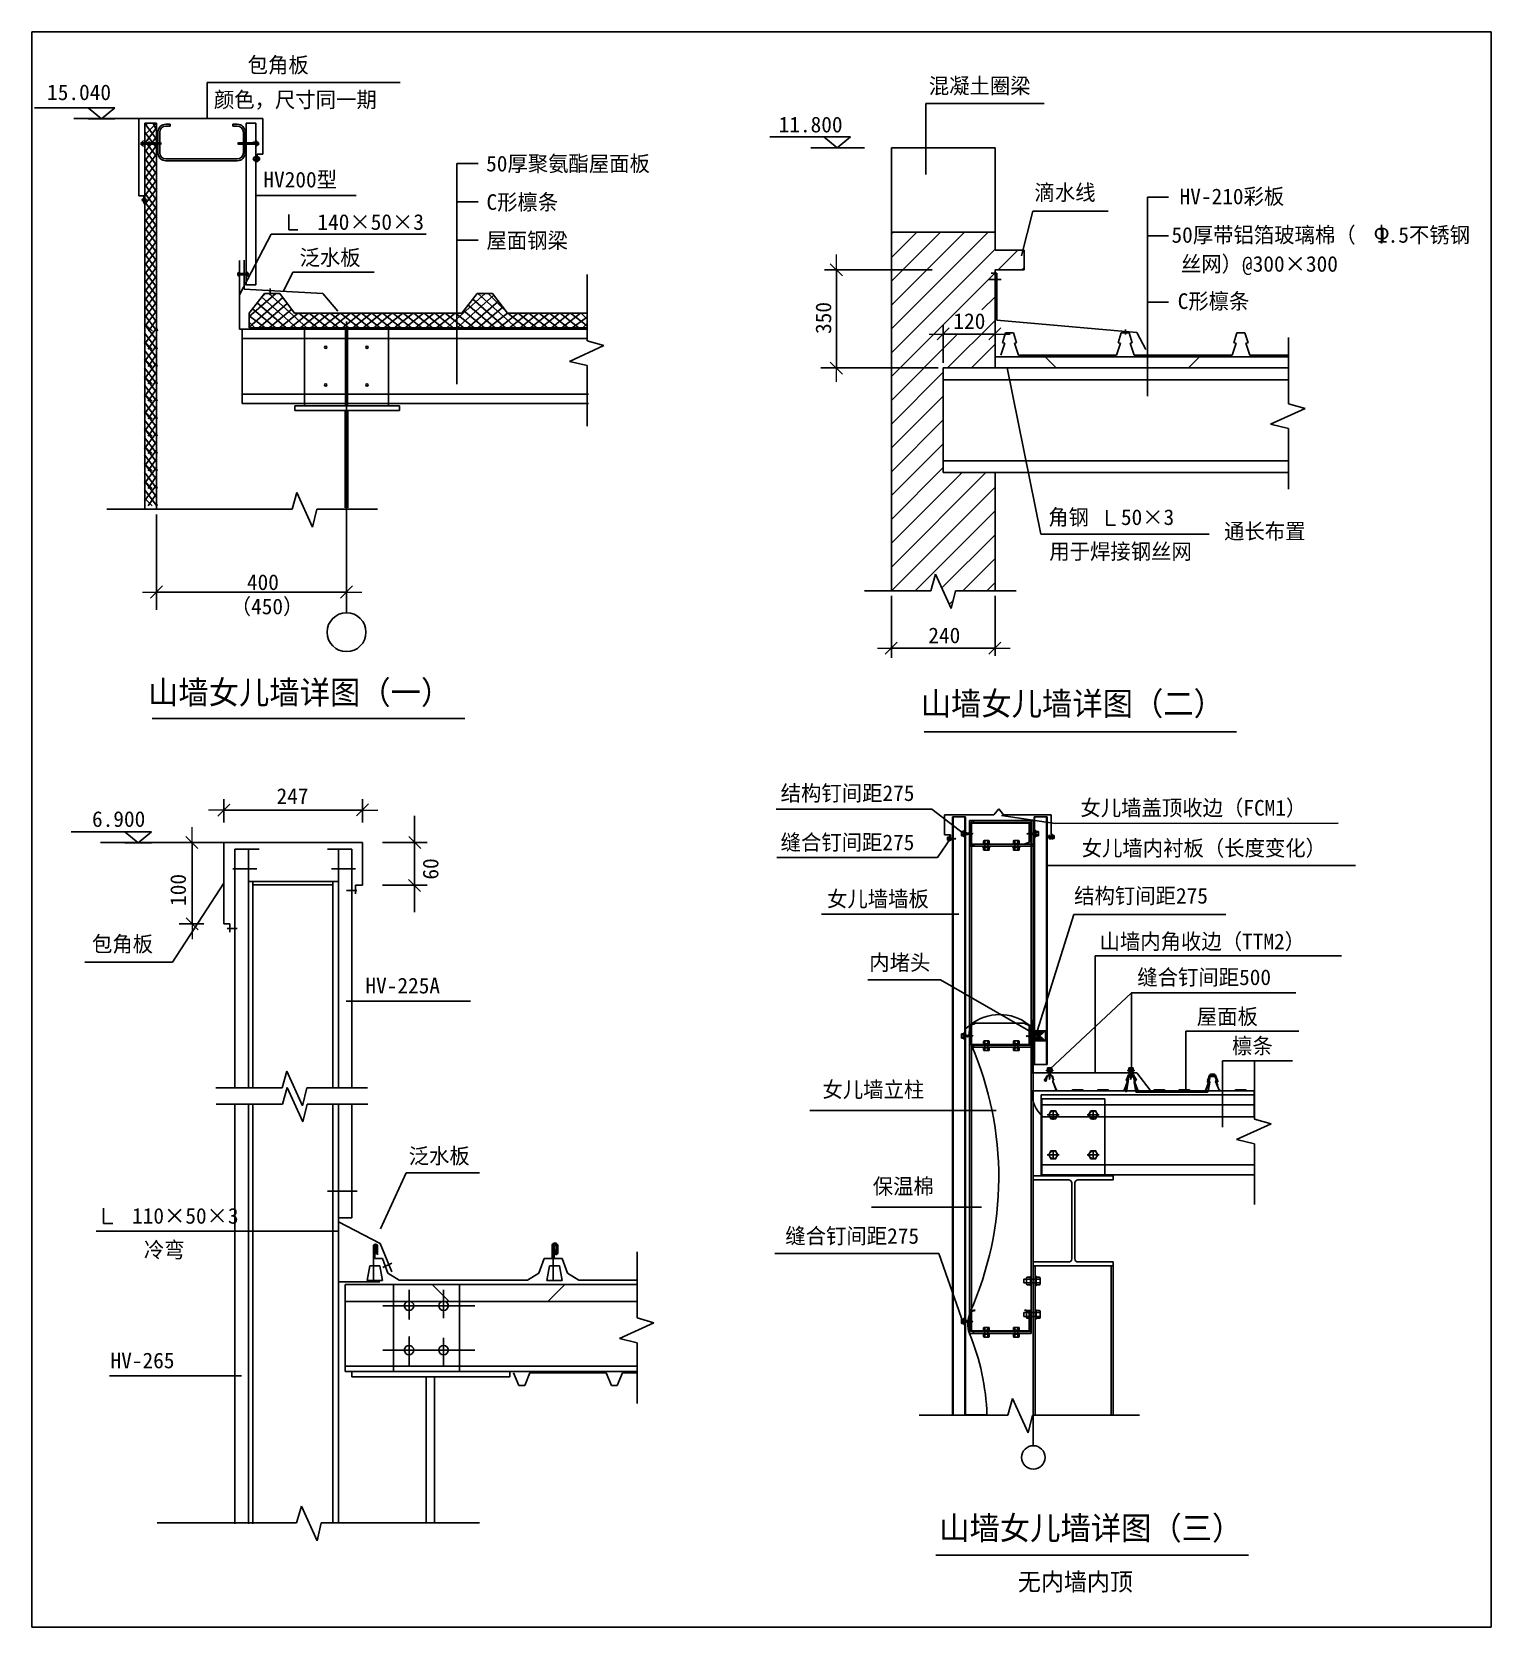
# Model space of a CAD drawing. Header units: metres. Extents: x 710 to 9375, y 99 to 9573.
import ezdxf

# ---------------------------------------------------------------- set-up
doc = ezdxf.new("R2010")
doc.units = ezdxf.units.M
for name, color, linetype in [('4', 7, 'Continuous'), ('5', 5, 'Continuous'), ('7', 7, 'Continuous'), ('B', 142, 'Continuous'), ('F', 6, 'Continuous'), ('G', 3, 'Continuous'), ('NAME', 1, 'Continuous'), ('PURLIN', 15, 'Continuous'), ('Q', 4, 'Continuous'), ('WORKP', 1, 'Continuous'), ('Z', 7, 'Continuous')]:
    doc.layers.add(name, color=color, linetype=linetype)

msp = doc.modelspace()

# ---------------------------------------------------------------- texts
for s, height, p in [('包角板', 93, (1990.73, 9330.7)), ('混凝土圈梁', 93, (6035.62, 9206.72)), ('15.040', 93, (800.08, 9168.33)), ('颜色，尺寸同一期', 93, (1790.49, 9124.74)), ('11.800', 93, (5144.12, 8976.75)), ('50厚聚氨酯屋面板', 93, (3407.09, 8744.71)), ('HV200型', 93, (2084.4, 8649.6)), ('C形檩条', 93, (3409.17, 8516.26)), ('滴水线', 93, (6663.41, 8573.24)), ('HV-210彩板', 93, (7524.96, 8549.96)), ('   140×50×3', 93, (2215.51, 8397.77)), ('屋面钢梁', 93, (3409.17, 8288.22)), ('50厚带铝箔玻璃棉（  1.5不锈钢', 93, (7476.72, 8321.31)), ('泛水板', 93, (2299.26, 8186.83)), ('丝网）@300×300', 93, (7533.05, 8149.18)), ('C形檩条', 93, (7513.65, 7927.85)), ('120', 93, (6181.8, 7809.47)), ('角钢   50×3', 93, (6744.92, 6644.91)), ('通长布置', 93, (7789.05, 6561.46)), ('用于焊接钢丝网', 93, (6751.15, 6441.52)), ('400', 93, (1986.67, 6258.89)), ('（450）', 93, (1890.3, 6114.67)), ('240', 93, (6032.77, 5942.98)), ('山墙女儿墙详图（一）', 138.5, (1399.59, 5581.35)), ('山墙女儿墙详图（二）', 138.5, (5987.97, 5514.63)), ('247', 93, (2162.27, 4988.24)), ('结构钉间距275', 93, (5156.14, 5005.78)), ('女儿墙盖顶收边（FCM1）', 93, (6936.25, 4918.81)), ('6.900', 93, (1066.76, 4852.1)), ('缝合钉间距275', 93, (5155.58, 4713.56)), ('女儿墙内衬板（长度变化）', 93, (6943.6, 4679.72)), ('女儿墙墙板', 93, (5431.32, 4377.53)), ('结构钉间距275', 93, (6898.96, 4396.34)), ('包角板', 93, (1066.47, 4110.08)), ('山墙内角收边（TTM2）', 93, (7049.82, 4124.99)), ('内堵头', 93, (5682.08, 3999.9)), ('缝合钉间距500', 93, (7273.7, 3912.53)), ('HV-225A', 93, (2690.38, 3862.88)), ('屋面板', 93, (7627.08, 3678.85)), ('檩条', 93, (7836.75, 3504.87)), ('女儿墙立柱', 93, (5404.35, 3245.37)), ('泛水板', 93, (2947.17, 2851.11)), ('保温棉', 93, (5702.84, 2670.75)), ('   110×50×3', 93, (1114.73, 2495.36)), ('缝合钉间距275', 93, (5183.49, 2376.1)), ('冷弯', 93, (1374.85, 2293.62)), ('HV-265', 93, (1176.84, 1636.36)), ('山墙女儿墙详图（三）', 138.5, (6097.31, 618.23)), ('无内墙内顶', 105, (6564.87, 316.05))]:
    msp.add_text(s, height=height).set_placement(p)
for s, p in [('350', (5456.31, 7779.52)), ('60', (3123.57, 4538.74)), ('100', (1624.45, 4382.62))]:
    msp.add_text(s, height=93, rotation=90).set_placement(p)
at = {"layer": 'Q'}
msp.add_text('φ', height=93, dxfattribs=at).set_placement((8676.44, 8341.3))

# ---------------------------------------------------------------- blocks, each defined once
blk = doc.blocks.new('STS', base_point=(1.01, 0.75))
for p, q in [((0.69, 0.7), (0.69, 0.65)), ((0.75, 0.7), (0.69, 0.7)), ((0.69, 0.65), (1.32, 0.65)), ((0.75, 0.7), (0.76, 0.75)), ((1.26, 0.7), (0.75, 0.7)), ((0.76, 0.75), (1.26, 0.75)), ((0.79, 0.65), (0.79, 0.4)), ((0.79, 0.4), (1.22, 0.4)), ((0.88, 0.9), (1.12, 1)), ((1.16, 0.84), (0.88, 0.9)), ((0.88, 0.4), (0.88, 0.65)), ((0.9, 1.1), (1.09, 1.19)), ((1.12, 1), (0.9, 1.1)), ((1.01, 1.56), (0.91, 0.75)), ((0.91, 0.75), (1.16, 0.84)), ((0.93, 1.27), (1.07, 1.37)), ((1.09, 1.19), (0.93, 1.27)), ((0.95, 1.44), (1.05, 1.5)), ((1.07, 1.37), (0.95, 1.44)), ((1.05, 1.5), (1, 1.56)), ((1.1, 0.75), (1.01, 1.56)), ((1.13, 0.65), (1.13, 0.4)), ((1.22, 0.4), (1.22, 0.65)), ((1.32, 0.7), (1.25, 0.7)), ((1.26, 0.75), (1.26, 0.7)), ((1.32, 0.65), (1.32, 0.7))]:
    blk.add_line(p, q)
blk = doc.blocks.new('_ARCHTICK')
at = {"lineweight": 15}
blk.add_line((-0.52, 0), (0.57, 0), dxfattribs=at)
at = {"color": 0, "linetype": 'ByBlock'}
blk.add_lwpolyline([(-0.23, -0.22), (0.22, 0.23)], dxfattribs=at)

# ---------------------------------------------------------------- hatches: boundary and pattern name
h = msp.add_hatch()
h.set_pattern_fill('AR-CONC', scale=40)
h.paths.add_polyline_path([(5813.55, 8884.55), (5813.55, 8384.87), (6429.1, 8384.87), (6429.1, 8884.55)])
h = msp.add_hatch()
h.set_pattern_fill('ANSI31', scale=800)
h.paths.add_polyline_path([(6429.1, 8384.87), (6429.1, 8884.55), (5813.55, 8884.55), (5813.55, 8384.87)])
h = msp.add_hatch()
h.set_pattern_fill('ANSI37', scale=400)
h.paths.add_polyline_path([(8169.36, 7577.44), (8169.36, 7643.72), (6429.1, 7643.72), (6429.1, 7577.44)])
h = msp.add_hatch()
h.set_pattern_fill('ANSI37', scale=387.5)
h.paths.add_polyline_path([(2856.47, 2033.74), (2856.47, 2134.08), (2569.79, 2134.08), (2569.79, 2033.74)])
h.paths.add_polyline_path([(3249.62, 2033.74), (3249.62, 2134.08), (2856.47, 2134.08), (2856.47, 2033.74)])
h.paths.add_polyline_path([(4297.98, 2033.74), (4297.98, 2134.08), (3249.62, 2134.08), (3249.62, 2033.74)])

# ---------------------------------------------------------------- linework, layer by layer
for p, q in [((1750.32, 9272.92), (1750.16, 9059.65)), ((1750.32, 9272.92), (2896.88, 9272.92)), ((6017.36, 9147.82), (6017.36, 8726.58)), ((6721.1, 9147.82), (6017.36, 9147.82)), ((1345.53, 9059.65), (959.4, 9059.65)), ((1345.53, 9059.65), (2081.89, 9059.65)), ((1345.53, 9059.65), (1345.53, 8598.92)), ((1380.72, 9031.05), (1449.83, 9031.05)), ((1380.72, 9014.2), (1397.57, 9031.05)), ((1380.72, 8962.48), (1449.28, 9031.05)), ((1380.72, 9031.05), (1380.72, 6736.09)), ((1449.83, 8937.14), (1380.72, 9029.29)), ((1380.72, 8910.77), (1449.83, 9002.91)), ((1449.83, 8988.86), (1430.68, 9031.05)), ((1449.83, 9031.05), (1449.83, 6736.87)), ((1530.59, 9025.44), (1505.2, 9025.44)), ((1530.59, 9014.56), (1505.2, 9014.56)), ((1530.59, 9014.56), (1530.59, 9025.44)), ((1929.18, 9025.44), (1903.78, 9025.44)), ((1903.78, 9014.56), (1903.78, 9025.44)), ((1929.18, 9014.56), (1903.78, 9014.56)), ((1982.14, 9031.05), (1982.14, 8071.92)), ((1982.14, 9031.05), (2039.73, 9031.05)), ((2039.73, 9031.05), (2039.73, 8071.92)), ((2081.89, 9059.65), (2081.89, 8846.7)), ((1357.96, 8917.33), (1357.96, 8903.49)), ((1366.34, 8917.33), (1357.96, 8917.33)), ((1357.96, 8912.78), (1366.34, 8912.78)), ((1357.96, 8906.87), (1366.34, 8906.87)), ((1366.34, 8903.49), (1366.34, 8917.33)), ((1372.93, 8913.87), (1470.67, 8913.87)), ((1372.93, 8906.96), (1470.67, 8906.96)), ((1449.83, 8885.43), (1380.72, 8977.57)), ((1380.72, 8859.05), (1449.83, 8951.19)), ((1449.83, 8833.71), (1380.72, 8925.85)), ((1411.51, 8913.87), (1402.01, 8923.36)), ((1448.08, 8900.07), (1441.19, 8906.96)), ((1451.88, 8913.87), (1448.08, 8933.11)), ((1458.03, 8978.27), (1458.03, 8854.92)), ((1468.91, 8854.92), (1468.91, 8978.27)), ((1470.67, 8913.87), (1479.78, 8910.41)), ((1470.67, 8906.96), (1479.78, 8910.41)), ((1939.12, 8913.87), (1930.01, 8910.41)), ((1939.12, 8906.96), (1930.01, 8910.41)), ((2039.73, 8913.87), (1939.12, 8913.87)), ((2039.73, 8906.96), (1939.12, 8906.96)), ((1961.71, 8900.07), (1968.6, 8906.96)), ((1961.71, 8900.07), (1968.6, 8906.96)), ((1965.46, 8854.92), (1965.46, 8978.27)), ((1976.34, 8854.92), (1976.34, 8978.27)), ((2021.32, 8913.87), (2030.82, 8923.36)), ((2046.32, 8903.49), (2046.32, 8917.33)), ((2046.32, 8917.33), (2054.7, 8917.33)), ((2054.7, 8912.78), (2046.32, 8912.78)), ((2054.7, 8906.87), (2046.32, 8906.87)), ((2054.7, 8917.33), (2054.7, 8903.49)), ((1357.96, 8903.49), (1366.34, 8903.49)), ((1380.72, 8807.33), (1449.83, 8899.47)), ((1449.83, 8781.99), (1380.72, 8874.14)), ((1380.72, 8755.61), (1449.83, 8847.76)), ((1449.83, 8730.27), (1380.72, 8822.42)), ((1929.18, 8818.63), (1505.2, 8818.63)), ((2034.84, 8831.18), (2034.84, 8807.08)), ((2051.03, 8822.59), (2034.84, 8822.59)), ((2051.03, 8815.67), (2034.84, 8815.67)), ((2054.7, 8903.49), (2046.32, 8903.49)), ((2047.84, 8846.7), (2047.84, 8800.12)), ((2047.84, 8846.7), (2081.89, 8846.7)), ((2051.03, 8831.18), (2051.03, 8807.08)), ((5653.26, 8884.55), (5335.73, 8884.55)), ((5813.55, 8884.55), (5813.55, 6254.21)), ((5813.55, 8884.55), (6429.1, 8884.55)), ((6429.1, 8884.55), (6429.1, 8276.81)), ((1380.72, 8703.9), (1449.83, 8796.04)), ((1449.83, 8678.56), (1380.72, 8770.7)), ((1380.72, 8652.18), (1449.83, 8744.32)), ((1449.83, 8626.84), (1380.72, 8718.98)), ((1929.18, 8807.75), (1505.2, 8807.75)), ((3233.21, 8791.69), (3359.58, 8791.69)), ((3233.21, 7481.45), (3233.21, 8791.69)), ((1380.72, 8600.46), (1449.83, 8692.6)), ((1449.83, 8575.12), (1380.72, 8667.27)), ((1380.72, 8548.74), (1449.83, 8640.89)), ((1345.53, 8598.92), (1373.59, 8598.92)), ((1370.92, 8582.61), (1370.92, 8566.54)), ((1370.92, 8576.89), (1381.72, 8576.89)), ((1370.92, 8572.27), (1381.72, 8572.27)), ((1373.59, 8598.92), (1373.59, 8554.42)), ((1449.83, 8523.4), (1380.72, 8615.55)), ((1380.72, 8497.02), (1449.83, 8589.17)), ((1449.83, 8471.69), (1380.72, 8563.83)), ((1380.72, 8445.31), (1449.83, 8537.45)), ((1381.72, 8582.61), (1381.72, 8566.54)), ((2635.19, 8602), (2039.73, 8602)), ((3233.21, 8563.45), (3359.58, 8563.45)), ((7333.95, 8592.46), (7458.65, 8592.46)), ((7333.95, 7410.7), (7333.95, 8592.46)), ((1449.83, 8419.97), (1380.72, 8512.11)), ((1380.72, 8393.59), (1449.83, 8485.73)), ((1449.83, 8368.25), (1380.72, 8460.39)), ((1380.72, 8341.87), (1449.83, 8434.02)), ((2236.1, 8488.1), (2236.1, 8397.49)), ((6586.53, 8242.57), (6652.67, 8508.54)), ((6652.67, 8508.54), (7101.63, 8508.54)), ((1449.83, 8316.53), (1380.72, 8408.68)), ((1380.72, 8290.15), (1449.83, 8382.3)), ((1449.83, 8264.82), (1380.72, 8356.96)), ((2130.85, 8372.58), (1943.33, 8012.24)), ((2130.85, 8372.58), (3050.43, 8372.58)), ((2236.1, 8397.49), (2289.37, 8397.49)), ((5813.55, 8384.87), (6429.1, 8384.87)), ((5813.55, 8375.22), (5823.19, 8384.87)), ((5813.55, 8233.8), (5964.61, 8384.87)), ((5813.55, 8092.38), (6106.04, 8384.87)), ((5813.55, 7950.96), (6247.46, 8384.87)), ((5813.55, 7809.54), (6388.88, 8384.87)), ((7333.95, 8361.6), (7458.65, 8361.6)), ((1380.72, 8238.44), (1449.83, 8330.58)), ((1449.83, 8213.1), (1380.72, 8305.24)), ((1380.72, 8186.72), (1449.83, 8278.86)), ((1449.83, 8161.38), (1380.72, 8253.52)), ((3233.21, 8336.79), (3359.58, 8336.79)), ((5813.55, 7668.12), (6429.1, 8283.66)), ((6602.61, 8276.81), (6429.1, 8276.81)), ((6447.41, 8160.56), (6563.67, 8276.81)), ((6602.61, 8160.56), (6602.61, 8276.81)), ((1380.72, 8135), (1449.83, 8227.15)), ((1449.83, 8109.66), (1380.72, 8201.81)), ((1380.72, 8083.28), (1449.83, 8175.43)), ((1449.83, 8057.94), (1380.72, 8150.09)), ((1943.33, 8216.21), (1943.33, 7808.27)), ((1971.18, 8217.47), (1971.18, 8045.74)), ((6055.59, 8160.56), (5416.16, 8160.56)), ((5487.47, 8165.56), (5487.47, 7572.44)), ((6429.1, 8160.56), (6429.1, 7577.44)), ((6602.61, 8160.56), (6429.1, 8160.56)), ((6588.83, 8160.56), (6602.61, 8174.33)), ((1380.72, 8031.57), (1449.83, 8123.71)), ((1449.83, 8006.23), (1380.72, 8098.37)), ((1380.72, 7979.85), (1449.83, 8071.99)), ((1942.16, 8146.56), (1942.16, 8122.45)), ((1985.34, 8137.96), (1942.16, 8137.96)), ((1985.34, 8131.04), (1942.16, 8131.04)), ((1982.14, 8071.92), (2039.73, 8071.92)), ((1985.34, 8146.56), (1985.34, 8122.45)), ((2259, 8146.06), (2204.56, 8033.09)), ((2259, 8146.06), (2742.09, 8146.06)), ((4007.85, 8132.32), (4007.85, 7738.6)), ((5813.55, 7526.69), (6429.1, 8142.24)), ((6392.74, 8102.69), (6465.02, 8102.69)), ((6439.59, 8140.22), (6406.41, 8140.22)), ((6439.59, 8140.22), (6439.59, 7862.06)), ((1449.83, 7954.51), (1380.72, 8046.65)), ((1380.72, 7928.13), (1449.83, 8020.28)), ((1449.83, 7902.79), (1380.72, 7994.94)), ((1380.72, 7876.41), (1449.83, 7968.56)), ((1971.18, 8045.74), (2437.61, 8020.45)), ((1999.64, 7902.89), (2090.82, 8019)), ((1999.64, 7882.4), (2159.27, 8019)), ((1999.64, 7820.34), (2199.04, 7996.71)), ((2219.18, 7815.36), (2047.57, 7963.93)), ((2056.72, 7815.36), (2225.75, 7961.35)), ((2067.45, 7989.23), (2097.21, 8019)), ((2281.24, 7815.36), (2074.87, 7998.69)), ((2090.82, 8019), (2182.21, 8019)), ((2343.3, 7815.36), (2116.63, 8019)), ((2125, 8048.9), (2125, 8012.4)), ((2193.09, 8004.6), (2178.69, 8019)), ((2269.89, 7902.89), (2182.21, 8019)), ((2437.61, 8020.45), (2527.32, 7915)), ((3173.82, 7815.36), (3400.5, 8019)), ((3235.88, 7815.36), (3453.01, 8009.45)), ((3263.22, 7902.89), (3354.41, 8019)), ((3297.94, 7815.36), (3479.71, 7974.09)), ((3522.46, 7815.36), (3328.62, 7986.16)), ((3354.41, 8019), (3445.79, 8019)), ((3584.52, 7815.36), (3357.85, 8019)), ((3525.62, 7913.28), (3419.91, 8019)), ((3533.47, 7902.89), (3445.79, 8019)), ((6350.63, 7922.35), (6429.1, 8000.82)), ((7333.95, 7968.04), (7458.65, 7968.04)), ((1449.83, 7851.07), (1380.72, 7943.22)), ((1380.72, 7824.7), (1449.83, 7916.84)), ((1449.83, 7799.36), (1380.72, 7891.5)), ((1403.02, 7795.28), (1449.83, 7865.12)), ((1999.64, 7902.89), (1999.64, 7815.36)), ((2095.06, 7815.36), (1999.64, 7887.74)), ((2157.12, 7815.36), (2020.27, 7929.16)), ((2118.78, 7815.36), (2252.45, 7925.99)), ((2180.84, 7815.36), (2291.42, 7902.89)), ((2242.9, 7815.36), (2353.48, 7902.89)), ((2269.89, 7902.89), (3263.22, 7902.89)), ((2405.36, 7815.36), (2294.79, 7902.89)), ((2304.96, 7815.36), (2415.54, 7902.89)), ((2467.42, 7815.36), (2356.85, 7902.89)), ((2367.03, 7815.36), (2477.6, 7902.89)), ((2529.49, 7815.36), (2418.91, 7902.89)), ((2429.09, 7815.36), (2539.66, 7902.89)), ((2591.55, 7815.36), (2480.97, 7902.89)), ((2491.15, 7815.36), (2601.72, 7902.89)), ((2653.61, 7815.36), (2543.03, 7902.89)), ((2553.21, 7815.36), (2663.78, 7902.89)), ((2715.67, 7815.36), (2605.09, 7902.89)), ((2615.27, 7815.36), (2725.84, 7902.89)), ((2777.73, 7815.36), (2667.16, 7902.89)), ((2677.33, 7815.36), (2787.9, 7902.89)), ((2839.79, 7815.36), (2729.22, 7902.89)), ((2739.39, 7815.36), (2849.97, 7902.89)), ((2901.85, 7815.36), (2791.28, 7902.89)), ((2801.45, 7815.36), (2912.03, 7902.89)), ((2963.91, 7815.36), (2853.34, 7902.89)), ((2863.51, 7815.36), (2974.09, 7902.89)), ((3025.97, 7815.36), (2915.4, 7902.89)), ((2925.58, 7815.36), (3036.15, 7902.89)), ((3088.03, 7815.36), (2977.46, 7902.89)), ((2987.64, 7815.36), (3098.21, 7902.89)), ((3150.1, 7815.36), (3039.52, 7902.89)), ((3049.7, 7815.36), (3160.27, 7902.89)), ((3212.16, 7815.36), (3101.58, 7902.89)), ((3111.76, 7815.36), (3222.33, 7902.89)), ((3274.22, 7815.36), (3163.64, 7902.89)), ((3336.28, 7815.36), (3225.71, 7902.89)), ((3398.34, 7815.36), (3274.02, 7916.64)), ((3460.4, 7815.36), (3301.32, 7951.4)), ((3360, 7815.36), (3506.41, 7938.73)), ((3422.06, 7815.36), (3533.11, 7903.37)), ((3484.13, 7815.36), (3594.7, 7902.89)), ((3533.47, 7902.89), (4008.13, 7902.89)), ((3646.58, 7815.36), (3536.01, 7902.89)), ((3546.19, 7815.36), (3656.76, 7902.89)), ((3708.65, 7815.36), (3598.07, 7902.89)), ((3608.25, 7815.36), (3718.82, 7902.89)), ((3770.71, 7815.36), (3660.13, 7902.89)), ((3670.31, 7815.36), (3780.88, 7902.89)), ((3832.77, 7815.36), (3722.19, 7902.89)), ((3732.37, 7815.36), (3842.94, 7902.89)), ((3894.83, 7815.36), (3784.26, 7902.89)), ((3794.43, 7815.36), (3905, 7902.89)), ((3956.89, 7815.36), (3846.32, 7902.89)), ((3856.49, 7815.36), (3967.07, 7902.89)), ((4008.13, 7826.18), (3908.38, 7902.89)), ((3918.55, 7815.36), (4008.13, 7881.9)), ((4008.13, 7865.2), (3970.44, 7902.89)), ((1447.79, 7745.6), (1378.68, 7837.75)), ((1378.68, 7719.22), (1447.79, 7811.37)), ((1447.79, 7693.88), (1378.68, 7786.03)), ((1425.22, 7795.28), (1380.72, 7839.78)), ((1454.74, 7795.28), (1449.83, 7813.41)), ((1943.33, 7808.27), (2211.11, 7808.27)), ((1959.1, 7808.34), (4008.13, 7808.34)), ((1959.1, 7366.05), (1959.1, 7808.27)), ((2033, 7815.36), (1999.64, 7848.71)), ((1999.64, 7815.36), (4008.13, 7815.36)), ((2329.48, 7352.23), (2329.48, 7808.34)), ((2572.74, 7352.23), (2572.74, 7808.34)), ((2578.27, 7854.3), (2578.27, 6123.46)), ((2583.8, 7352.23), (2583.8, 7808.34)), ((2827.06, 7352.23), (2827.06, 7808.34)), ((3980.61, 7815.36), (4008.13, 7842.87)), ((5813.55, 7385.27), (6200.85, 7772.57)), ((6116.32, 7779), (6434.1, 7779)), ((6121.32, 7607.44), (6121.32, 7834.47)), ((6147.14, 7577.44), (6429.1, 7859.4)), ((6429.1, 7607.44), (6429.1, 7782)), ((6429.98, 7577.44), (6429.98, 7805.23)), ((6439.59, 7862.06), (7271.59, 7787.19)), ((6491.55, 7785.53), (6473.36, 7727.37)), ((6491.55, 7785.53), (6538.86, 7785.53)), ((6538.86, 7785.53), (6557.05, 7727.37)), ((7178.66, 7785.53), (7160.47, 7727.37)), ((7178.66, 7785.53), (7225.96, 7785.53)), ((7203.7, 7776.41), (7203.7, 7806.05)), ((7225.96, 7785.53), (7244.16, 7727.37)), ((7271.59, 7787.19), (7323.59, 7686.4)), ((7865.77, 7785.53), (7847.57, 7727.37)), ((7865.77, 7785.53), (7913.07, 7785.53)), ((7913.07, 7785.53), (7931.26, 7727.37)), ((1423.19, 7689.81), (1378.68, 7734.31)), ((1447.79, 7642.17), (1378.68, 7734.31)), ((1378.68, 7615.79), (1447.79, 7707.93)), ((1447.79, 7590.45), (1378.68, 7682.59)), ((1400.99, 7689.81), (1447.79, 7759.65)), ((1452.7, 7689.81), (1447.79, 7707.93)), ((1959.1, 7753.06), (4008.13, 7753.06)), ((4106.92, 7709.96), (3902.14, 7616.77)), ((4007.85, 7738.6), (4106.92, 7709.96)), ((6288.56, 7577.44), (6429.1, 7717.98)), ((6486.6, 7725.61), (6463.02, 7653.63)), ((6473.36, 7727.37), (6486.6, 7725.61)), ((6557.05, 7727.37), (6543.81, 7725.61)), ((6543.81, 7725.61), (6567.39, 7653.63)), ((7173.71, 7725.61), (7150.12, 7653.63)), ((7160.47, 7727.37), (7173.71, 7725.61)), ((7244.16, 7727.37), (7230.91, 7725.61)), ((7230.91, 7725.61), (7254.5, 7653.63)), ((7860.82, 7725.61), (7837.23, 7653.63)), ((7847.57, 7727.37), (7860.82, 7725.61)), ((7931.26, 7727.37), (7918.02, 7725.61)), ((7918.02, 7725.61), (7941.61, 7653.63)), ((8171.1, 7758.43), (8171.1, 7364.71)), ((1423.19, 7586.37), (1378.68, 7630.88)), ((1447.79, 7538.73), (1378.68, 7630.88)), ((1378.68, 7512.35), (1447.79, 7604.5)), ((1400.99, 7586.37), (1447.79, 7656.22)), ((1452.7, 7586.37), (1447.79, 7604.5)), ((3902.14, 7616.77), (4007.85, 7591.77)), ((4007.85, 7591.77), (4007.85, 7231.3)), ((8169.36, 7643.72), (6429.1, 7643.72)), ((6567.39, 7653.63), (7150.12, 7653.63)), ((7254.5, 7653.63), (7837.23, 7653.63)), ((7941.61, 7653.63), (8169.36, 7653.63)), ((1447.79, 7487.01), (1378.68, 7579.16)), ((1423.19, 7482.94), (1378.68, 7527.44)), ((1447.79, 7435.3), (1378.68, 7527.44)), ((1378.68, 7408.92), (1447.79, 7501.06)), ((1400.99, 7482.94), (1447.79, 7552.78)), ((1452.7, 7482.94), (1447.79, 7501.06)), ((6091.32, 7577.44), (5394.15, 7577.44)), ((5813.55, 7243.85), (6121.32, 7551.62)), ((6121.32, 7577.44), (6121.32, 6956.09)), ((8169.36, 7577.44), (6121.32, 7577.44)), ((8169.36, 7507.69), (6121.32, 7507.69)), ((6429.98, 7577.44), (6677.98, 7577.44)), ((6700.95, 6590.37), (6500.69, 7577.44)), ((1447.79, 7383.58), (1378.68, 7475.72)), ((1423.19, 7379.5), (1378.68, 7424.01)), ((1447.79, 7331.86), (1378.68, 7424.01)), ((1378.68, 7305.48), (1447.79, 7397.63)), ((1400.99, 7379.5), (1447.79, 7449.35)), ((1452.7, 7379.5), (1447.79, 7397.63)), ((1959.1, 7421.34), (4015.75, 7421.34)), ((5813.55, 7102.43), (6121.32, 7410.2)), ((1447.79, 7280.14), (1378.68, 7372.29)), ((1423.19, 7276.07), (1378.68, 7320.57)), ((1447.79, 7228.43), (1378.68, 7320.57)), ((1400.99, 7276.07), (1447.79, 7345.91)), ((1959.1, 7366.05), (2604.61, 7366.05)), ((2271.43, 7352.23), (2271.43, 7324.58)), ((2271.43, 7352.23), (2892.2, 7352.23)), ((2271.43, 7324.58), (2892.2, 7324.58)), ((2329.48, 7366.05), (2827.06, 7366.05)), ((2569.98, 7324.58), (2569.98, 6747.69)), ((2586.56, 7324.58), (2586.56, 6747.69)), ((2827.06, 7366.05), (4015.75, 7366.05)), ((2892.2, 7352.23), (2892.2, 7324.58)), ((8270.17, 7336.07), (8065.39, 7242.88)), ((8171.1, 7364.71), (8270.17, 7336.07)), ((1378.68, 7202.05), (1447.79, 7294.19)), ((1447.79, 7176.71), (1378.68, 7268.85)), ((1423.19, 7172.63), (1378.68, 7217.14)), ((1447.79, 7124.99), (1378.68, 7217.14)), ((1400.99, 7172.63), (1447.79, 7242.47)), ((1452.7, 7276.07), (1447.79, 7294.19)), ((5813.55, 6961.01), (6121.32, 7268.78)), ((8065.39, 7242.88), (8171.1, 7217.88)), ((8171.1, 7217.88), (8171.1, 6857.42)), ((1378.68, 7098.61), (1447.79, 7190.76)), ((1447.79, 7073.27), (1378.68, 7165.42)), ((1423.19, 7069.2), (1378.68, 7113.7)), ((1447.79, 7021.56), (1378.68, 7113.7)), ((1400.99, 7069.2), (1447.79, 7139.04)), ((1452.7, 7172.63), (1447.79, 7190.76)), ((5813.55, 6819.59), (6121.32, 7127.36)), ((1378.68, 6995.18), (1447.79, 7087.32)), ((1447.79, 6969.84), (1378.68, 7061.98)), ((1400.99, 6965.76), (1447.79, 7035.6)), ((1452.7, 7069.2), (1447.79, 7087.32)), ((8169.36, 7025.83), (6121.32, 7025.83)), ((1423.19, 6965.76), (1378.68, 7010.27)), ((1447.79, 6918.12), (1378.68, 7010.27)), ((1378.68, 6891.74), (1447.79, 6983.89)), ((1447.79, 6866.4), (1378.68, 6958.55)), ((1400.99, 6862.33), (1447.79, 6932.17)), ((1452.7, 6965.76), (1447.79, 6983.89)), ((5813.55, 6678.17), (6121.32, 6985.94)), ((5813.55, 6536.74), (6232.9, 6956.09)), ((5813.55, 6395.32), (6374.32, 6956.09)), ((8169.36, 6956.09), (6121.32, 6956.09)), ((6429.1, 6956.09), (6429.1, 6254.21)), ((1423.19, 6862.33), (1378.68, 6906.83)), ((1447.79, 6814.69), (1378.68, 6906.83)), ((1378.68, 6788.31), (1447.79, 6880.45)), ((1447.79, 6762.97), (1378.68, 6855.11)), ((1400.99, 6758.89), (1447.79, 6828.73)), ((1452.7, 6862.33), (1447.79, 6880.45)), ((2254.56, 6737.93), (2283.2, 6837.01)), ((2283.2, 6837.01), (2376.39, 6632.23)), ((5813.86, 6254.21), (6429.1, 6869.45)), ((1155.01, 6737.93), (2254.56, 6737.93)), ((1423.19, 6758.89), (1378.68, 6803.39)), ((1452.7, 6758.89), (1447.79, 6777.02)), ((2376.39, 6632.23), (2401.39, 6737.93)), ((2401.39, 6737.93), (2761.86, 6737.93)), ((5955.28, 6254.21), (6429.1, 6728.03)), ((7092.02, 6733.51), (7092.02, 6643.18)), ((1449.83, 6706.87), (1449.83, 6140.9)), ((2578.27, 6706.87), (2578.27, 6221.24)), ((7092.02, 6643.18), (7144.04, 6643.18)), ((6113.63, 6271.14), (6429.1, 6586.6)), ((6700.95, 6590.37), (7701.03, 6590.37)), ((6238.12, 6254.21), (6429.1, 6445.18)), ((6047.61, 6254.21), (6076.25, 6353.29)), ((6076.25, 6353.29), (6169.44, 6148.5)), ((5653.89, 6254.21), (6047.61, 6254.21)), ((6169.44, 6148.5), (6194.43, 6254.21)), ((6194.43, 6254.21), (6554.9, 6254.21)), ((6379.54, 6254.21), (6429.1, 6303.76)), ((1449.93, 6246.24), (2578.17, 6246.24)), ((5813.55, 6224.21), (5813.55, 5856.22)), ((6157.86, 6173.95), (6180.9, 6196.99)), ((6429.1, 6224.21), (6429.1, 5868.49)), ((5808.55, 5912.52), (6434.1, 5912.52)), ((1424.85, 5496.33), (3280.95, 5496.33)), ((6007.61, 5415.56), (7863.71, 5415.56)), ((1849.09, 4878.37), (1849.09, 5016)), ((1849.09, 4951.7), (2673.49, 4951.7)), ((2673.49, 4878.37), (2673.49, 5016)), ((6053.51, 4957.13), (5129.41, 4957.13)), ((6241.09, 4811.96), (6053.51, 4957.13)), ((2982.48, 4441.91), (2982.48, 4918.07)), ((6177.28, 4910.75), (6177.28, 1359.77)), ((6253.18, 4910.75), (6177.28, 4910.75)), ((6179.87, 4910.75), (6179.87, 1359.77)), ((6276.9, 4889.4), (6656.4, 4889.4)), ((6276.9, 4889.4), (6276.9, 1842.78)), ((6288.76, 4889.4), (6288.76, 1854.64)), ((6301.21, 4889.4), (6644.54, 4889.4)), ((6301.21, 4878.01), (6301.21, 4889.4)), ((6301.21, 4878.01), (6644.54, 4878.01)), ((6467.86, 4919.28), (6786.75, 4872.42)), ((6644.54, 4889.4), (6644.54, 1842.78)), ((6656.4, 4889.4), (6656.4, 1842.78)), ((6735.05, 4910.75), (6735.05, 3441.01)), ((6737.64, 4910.75), (6737.64, 3441.01)), ((6786.75, 4872.42), (8466.13, 4873.46)), ((1729.98, 4759.25), (1645.29, 4759.25)), ((1661.17, 4759.25), (1661.17, 4275.51)), ((1849.09, 4759.25), (2673.49, 4759.25)), ((1849.09, 4275.51), (1849.09, 4759.25)), ((2673.49, 4759.25), (2673.49, 4504.8)), ((2792.6, 4759.25), (3056.47, 4759.25)), ((6163.6, 4783.48), (6086.5, 4669.29)), ((6276.9, 4749.17), (6656.4, 4749.17)), ((6276.9, 4737.31), (6656.4, 4737.31)), ((6356.36, 4753.44), (6399.05, 4753.44)), ((6356.36, 4749.17), (6356.36, 4753.44)), ((6360.63, 4753.44), (6360.63, 4766.96)), ((6364.18, 4770.52), (6391.22, 4770.52)), ((6369.17, 4712.88), (6369.17, 4770.52)), ((6386.24, 4712.88), (6386.24, 4770.52)), ((6394.78, 4753.44), (6394.78, 4766.96)), ((6399.05, 4749.17), (6399.05, 4753.44)), ((6534.25, 4753.44), (6576.94, 4753.44)), ((6534.25, 4749.17), (6534.25, 4753.44)), ((6538.52, 4753.44), (6538.52, 4766.96)), ((6542.08, 4770.52), (6569.12, 4770.52)), ((6547.06, 4712.88), (6547.06, 4770.52)), ((6564.13, 4712.88), (6564.13, 4770.52)), ((6572.67, 4753.44), (6572.67, 4766.96)), ((6576.94, 4749.17), (6576.94, 4753.44)), ((1995.27, 4720.17), (1914.64, 4720.17)), ((1914.64, 3304.2), (1914.64, 4720.17)), ((1995.27, 4526.67), (1995.27, 4720.17)), ((1995.27, 4720.17), (2059.77, 4720.17)), ((2465.23, 4720.17), (2529.73, 4720.17)), ((2610.35, 4720.17), (2529.73, 4720.17)), ((2529.73, 4526.67), (2529.73, 4720.17)), ((2610.35, 3304.2), (2610.35, 4720.17)), ((6086.5, 4669.29), (5132.95, 4669.29)), ((6356.36, 4734.23), (6356.36, 4729.96)), ((6356.36, 4729.96), (6399.05, 4729.96)), ((6360.63, 4729.96), (6360.63, 4716.44)), ((6364.18, 4712.88), (6391.22, 4712.88)), ((6394.78, 4729.96), (6394.78, 4716.44)), ((6399.05, 4734.23), (6399.05, 4729.96)), ((6534.25, 4734.23), (6534.25, 4729.96)), ((6534.25, 4729.96), (6576.94, 4729.96)), ((6538.52, 4729.96), (6538.52, 4716.44)), ((6542.08, 4712.88), (6569.12, 4712.88)), ((6572.67, 4729.96), (6572.67, 4716.44)), ((6576.94, 4734.23), (6576.94, 4729.96)), ((1902.31, 4603.5), (2044.78, 4603.5)), ((2488.9, 4603.5), (2631.38, 4603.5)), ((6737.64, 4622.49), (8569.78, 4622.49)), ((1995.27, 4526.67), (2529.73, 4526.67)), ((2529.73, 4526.67), (1995.27, 4526.67)), ((1995.27, 3304.2), (1995.27, 4526.67)), ((1995.27, 3304.2), (1995.27, 4526.67)), ((2021.07, 4526.67), (2497.48, 4526.67)), ((2021.07, 3304.2), (2021.07, 4526.67)), ((2021.07, 4507.32), (2497.48, 4507.32)), ((2497.48, 3304.2), (2497.48, 4526.67)), ((2529.73, 3304.2), (2529.73, 4526.67)), ((2578.91, 4473.46), (2638.62, 4473.46)), ((2630.51, 4504.8), (2630.51, 4454.08)), ((2673.49, 4504.8), (2630.51, 4504.8)), ((2792.6, 4504.8), (3056.47, 4504.8)), ((2982.48, 4504.8), (2982.48, 4345.99)), ((1729.98, 4275.51), (1583.91, 4275.51)), ((1884.26, 4275.51), (1849.09, 4275.51)), ((1884.26, 4226.71), (1884.26, 4275.51)), ((6214.51, 4333.29), (5398.46, 4333.29)), ((6668.75, 3606.04), (6895.97, 4331.74)), ((6895.97, 4331.74), (7798.94, 4331.74)), ((1869.38, 4249), (1929.09, 4249)), ((7023.49, 3387.17), (7023.49, 4086)), ((7023.49, 4086), (8485.81, 4086)), ((1023.84, 4049.24), (1543.72, 4049.24)), ((6105.86, 3944.26), (5674.59, 3944.26)), ((6706.84, 3596.15), (6105.86, 3944.26)), ((2575.38, 3817.77), (3313.36, 3817.77)), ((6753.6, 3413.42), (7239.34, 3866.93)), ((7239.34, 3404.44), (7239.34, 3866.93)), ((7239.34, 3866.93), (8215.96, 3866.38)), ((6661.74, 3580.79), (6661.74, 3640.5)), ((6728.91, 3640.5), (6661.74, 3580.79)), ((6661.74, 3640.5), (6728.91, 3580.79)), ((6661.74, 3640.5), (6728.91, 3640.5)), ((6728.91, 3640.5), (6728.91, 3580.79)), ((7561.55, 3637.96), (8233.29, 3637.96)), ((7561.55, 3288.44), (7561.55, 3637.96)), ((6301.21, 3555.71), (6644.54, 3555.71)), ((6301.21, 3555.71), (6301.21, 3544.33)), ((6301.21, 3544.33), (6644.54, 3544.33)), ((6356.36, 3563.54), (6399.05, 3563.54)), ((6356.36, 3559.27), (6356.36, 3563.54)), ((6356.36, 3544.33), (6356.36, 3540.06)), ((6356.36, 3540.06), (6399.05, 3540.06)), ((6360.63, 3563.54), (6360.63, 3577.06)), ((6360.63, 3540.06), (6360.63, 3526.54)), ((6364.18, 3580.62), (6391.22, 3580.62)), ((6364.18, 3522.98), (6391.22, 3522.98)), ((6369.17, 3580.62), (6369.17, 3522.98)), ((6386.24, 3580.62), (6386.24, 3522.98)), ((6394.78, 3563.54), (6394.78, 3577.06)), ((6394.78, 3540.06), (6394.78, 3526.54)), ((6399.05, 3559.27), (6399.05, 3563.54)), ((6399.05, 3544.33), (6399.05, 3540.06)), ((6534.25, 3563.54), (6576.94, 3563.54)), ((6534.25, 3559.27), (6534.25, 3563.54)), ((6534.25, 3544.33), (6534.25, 3540.06)), ((6534.25, 3540.06), (6576.94, 3540.06)), ((6538.52, 3563.54), (6538.52, 3577.06)), ((6538.52, 3540.06), (6538.52, 3526.54)), ((6542.08, 3580.62), (6569.12, 3580.62)), ((6542.08, 3522.98), (6569.12, 3522.98)), ((6547.06, 3580.62), (6547.06, 3522.98)), ((6564.13, 3580.62), (6564.13, 3522.98)), ((6572.67, 3563.54), (6572.67, 3577.06)), ((6572.67, 3540.06), (6572.67, 3526.54)), ((6576.94, 3559.27), (6576.94, 3563.54)), ((6576.94, 3544.33), (6576.94, 3540.06)), ((6728.91, 3580.79), (6661.74, 3580.79)), ((6661.74, 3441.01), (6737.64, 3441.01)), ((7780.12, 3461.55), (8194.94, 3461.55)), ((7780.12, 3067.58), (7780.12, 3461.55)), ((7969.51, 3461.55), (7969.51, 3116.23)), ((2195.67, 3301.52), (2224.31, 3400.6)), ((2224.31, 3400.6), (2317.5, 3195.82)), ((7699.2, 3341.69), (7704.04, 3369.13)), ((7699.2, 3341.69), (7700.76, 3341.69)), ((7700.76, 3341.69), (7705.56, 3368.87)), ((7713.73, 3377.27), (7727.91, 3377.27)), ((7713.73, 3375.73), (7727.91, 3375.73)), ((7735.76, 3370.13), (7740.54, 3356.23)), ((7737.21, 3370.63), (7742, 3356.73)), ((1801.95, 3301.52), (2195.67, 3301.52)), ((2197.35, 3205.33), (2226, 3304.41)), ((2226, 3304.41), (2319.18, 3099.63)), ((2317.5, 3195.82), (2342.49, 3301.52)), ((2342.49, 3301.52), (2702.96, 3301.52)), ((1803.63, 3205.33), (2197.35, 3205.33)), ((1914.64, 712.78), (1914.64, 3203.43)), ((1995.27, 712.78), (1995.27, 3203.43)), ((1995.27, 712.78), (1995.27, 3203.43)), ((2021.07, 712.78), (2021.07, 3203.43)), ((2319.18, 3099.63), (2344.18, 3205.33)), ((2344.18, 3205.33), (2704.65, 3205.33)), ((2497.48, 718.88), (2497.48, 3203.43)), ((2529.73, 718.88), (2529.73, 3203.43)), ((2610.35, 2530.17), (2610.35, 3203.43)), ((6436.29, 3168.11), (5329.21, 3168.11)), ((8068.59, 3087.59), (7863.81, 2994.4)), ((7969.51, 3116.23), (8068.59, 3087.59)), ((7863.81, 2994.4), (7969.51, 2969.4)), ((7969.51, 2969.4), (7969.51, 2608.93)), ((2931.8, 2798.13), (2780.71, 2465.22)), ((3367.31, 2798.13), (2931.8, 2798.13)), ((2640.61, 2687.55), (2464.84, 2687.55)), ((2529.73, 2150.62), (2529.73, 2733.9)), ((2529.73, 2733.9), (2529.73, 2540.4)), ((1135.55, 2587.06), (1135.55, 2495.58)), ((6349.56, 2593.5), (5694.9, 2593.5)), ((1135.55, 2495.58), (1189.41, 2495.58)), ((2610.35, 2530.17), (2529.73, 2530.17)), ((2529.73, 2505.36), (2778.74, 2377.54)), ((2529.73, 2450.01), (1090.93, 2450.01)), ((3798.58, 2370.02), (3798.58, 2288.22)), ((3832.49, 2370.02), (3832.49, 2321.43)), ((2738.06, 2367.58), (2738.06, 2157.42)), ((2745.47, 2360.07), (2745.47, 2288.22)), ((2791.96, 2288.22), (2745.47, 2288.22)), ((2752.02, 2342), (2756.01, 2313.57)), ((2756.65, 2360.07), (2756.65, 2313.71)), ((2761.57, 2365.13), (2761.57, 2310.24)), ((2823.46, 2202), (2791.96, 2288.22)), ((3720.58, 2202), (3752.09, 2288.22)), ((3752.09, 2288.22), (3798.58, 2288.22)), ((3804.49, 2367.58), (3804.49, 2157.42)), ((3811.89, 2360.07), (3811.89, 2288.22)), ((3815.14, 2315.12), (3811.89, 2346.92)), ((3858.38, 2288.22), (3811.89, 2288.22)), ((3818.44, 2342), (3822.44, 2313.57)), ((3823.07, 2360.07), (3823.07, 2313.71)), ((3889.89, 2202), (3858.38, 2288.22)), ((4303.89, 2329.06), (4303.89, 1935.34)), ((6095.26, 2318.18), (5121.24, 2318.18)), ((6241.89, 1900.33), (6095.26, 2318.18)), ((2716.52, 2244.54), (2700.97, 2157.42)), ((2716.52, 2244.54), (2700.97, 2157.42)), ((2716.52, 2244.54), (2700.97, 2157.42)), ((2716.52, 2244.54), (2700.97, 2157.42)), ((2716.52, 2244.54), (2775.85, 2244.54)), ((2775.85, 2244.54), (2791.4, 2157.42)), ((2775.85, 2244.54), (2791.4, 2157.42)), ((2775.85, 2244.54), (2791.4, 2157.42)), ((2775.85, 2244.54), (2791.4, 2157.42)), ((2794.24, 2234.61), (2847.9, 2260.82)), ((2891.31, 2159.92), (2823.46, 2202)), ((3652.73, 2159.92), (3720.58, 2202)), ((3782.94, 2244.54), (3767.39, 2157.42)), ((3782.94, 2244.54), (3767.39, 2157.42)), ((3782.94, 2244.54), (3767.39, 2157.42)), ((3782.94, 2244.54), (3767.39, 2157.42)), ((3782.94, 2244.54), (3842.27, 2244.54)), ((3842.27, 2244.54), (3857.82, 2157.42)), ((3842.27, 2244.54), (3857.82, 2157.42)), ((3842.27, 2244.54), (3857.82, 2157.42)), ((3842.27, 2244.54), (3857.82, 2157.42)), ((3957.74, 2159.92), (3889.89, 2202)), ((6638.85, 2126.21), (6638.85, 2183.14)), ((6644.54, 2183.14), (6638.85, 2183.14)), ((6668.26, 2244.23), (6668.26, 1359.77)), ((6668.26, 2183.14), (6673.95, 2183.14)), ((6673.95, 2126.21), (6673.95, 2183.14)), ((7118.92, 2244.23), (7118.92, 1359.77)), ((2776.66, 2150.62), (2529.73, 2150.62)), ((2569.79, 2134.08), (4297.98, 2134.08)), ((2569.79, 1618.08), (2569.79, 2134.08)), ((2746.18, 2157.42), (2700.97, 2157.42)), ((2746.18, 2157.42), (2791.4, 2157.42)), ((2856.47, 1618.08), (2856.47, 2134.08)), ((2891.31, 2159.92), (3652.73, 2159.92)), ((2949.11, 1926.38), (2949.11, 2103.02)), ((3154.81, 1933.99), (3154.81, 2103.02)), ((3249.62, 1618.08), (3249.62, 2134.08)), ((3812.61, 2157.42), (3767.39, 2157.42)), ((3812.61, 2157.42), (3857.82, 2157.42)), ((3957.74, 2159.92), (4297.98, 2159.92)), ((6599.21, 2166.06), (6696.72, 2166.06)), ((6599.21, 2166.06), (6599.21, 2143.29)), ((6599.21, 2143.29), (6696.72, 2143.29)), ((6616.08, 2136.65), (6616.08, 2172.7)), ((6638.85, 2177.45), (6620.82, 2177.45)), ((6638.85, 2131.91), (6620.82, 2131.91)), ((6644.54, 2126.21), (6638.85, 2126.21)), ((6668.26, 2126.21), (6673.95, 2126.21)), ((6673.95, 2177.45), (6691.98, 2177.45)), ((6673.95, 2131.91), (6691.98, 2131.91)), ((6696.72, 2136.65), (6696.72, 2172.7)), ((2569.79, 2033.74), (4297.98, 2033.74)), ((2794.19, 2007.55), (3340.19, 2007.55)), ((6668.26, 2012.28), (6668.26, 1842.78)), ((4402.97, 1906.69), (4198.18, 1813.51)), ((4303.89, 1935.34), (4402.97, 1906.69)), ((6229.55, 1901.85), (6229.55, 1927.67)), ((6229.55, 1927.67), (6244.38, 1927.67)), ((6244.38, 1922.11), (6229.55, 1922.11)), ((6229.55, 1907.28), (6244.38, 1907.28)), ((6244.37, 1901.85), (6229.55, 1901.85)), ((6244.38, 1933.22), (6247.33, 1933.22)), ((6244.38, 1896.16), (6244.38, 1933.22)), ((6247.33, 1896.16), (6244.38, 1896.16)), ((6247.33, 1933.22), (6247.33, 1929.41)), ((6249.94, 1929.52), (6247.33, 1929.52)), ((6247.33, 1929.52), (6247.33, 1899.77)), ((6247.33, 1899.77), (6249.94, 1899.87)), ((6247.33, 1899.77), (6247.33, 1896.16)), ((6249.94, 1899.87), (6249.94, 1929.52)), ((6249.94, 1909.14), (6255.49, 1923.96)), ((6249.94, 1920.25), (6298.11, 1914.69)), ((6298.11, 1914.69), (6249.94, 1909.14)), ((6255.49, 1923.96), (6259.2, 1907.28)), ((6255.67, 1912.4), (6264.31, 1912.4)), ((6259.2, 1907.28), (6264.69, 1921.4)), ((6264.69, 1921.4), (6271.04, 1908.37)), ((6271.04, 1908.37), (6276.13, 1919.92)), ((6276.13, 1919.92), (6280.78, 1910.44)), ((6280.78, 1910.44), (6286.71, 1918.74)), ((6286.71, 1918.74), (6290.95, 1911.33)), ((6290.95, 1911.33), (6294.34, 1917.26)), ((6294.34, 1917.26), (6298.15, 1914.59)), ((6599.21, 1967.44), (6696.72, 1967.44)), ((6599.21, 1944.67), (6599.21, 1967.44)), ((6599.21, 1944.67), (6696.72, 1944.67)), ((6616.08, 1974.08), (6616.08, 1938.02)), ((6638.85, 1978.82), (6620.82, 1978.82)), ((6638.85, 1933.28), (6620.82, 1933.28)), ((6638.85, 1984.51), (6638.85, 1927.59)), ((6644.54, 1984.51), (6638.85, 1984.51)), ((6644.54, 1927.59), (6638.85, 1927.59)), ((6668.26, 1984.51), (6673.95, 1984.51)), ((6668.26, 1927.59), (6673.95, 1927.59)), ((6673.95, 1984.51), (6673.95, 1927.59)), ((6673.95, 1978.82), (6691.98, 1978.82)), ((6673.95, 1933.28), (6691.98, 1933.28)), ((6696.72, 1974.08), (6696.72, 1938.02)), ((2949.11, 1825.78), (2949.11, 1649.14)), ((3154.81, 1818.17), (3154.81, 1649.14)), ((4198.18, 1813.51), (4303.89, 1788.51)), ((6276.9, 1842.78), (6644.54, 1842.78)), ((6301.21, 1854.64), (6644.54, 1854.64)), ((6301.21, 1854.64), (6301.21, 1843.26)), ((6301.21, 1843.26), (6644.54, 1843.26)), ((6356.36, 1862.47), (6399.05, 1862.47)), ((6356.36, 1858.2), (6356.36, 1862.47)), ((6356.36, 1843.26), (6356.36, 1838.99)), ((6356.36, 1838.99), (6399.05, 1838.99)), ((6360.63, 1862.47), (6360.63, 1875.99)), ((6360.63, 1838.99), (6360.63, 1825.47)), ((6364.18, 1879.55), (6391.22, 1879.55)), ((6364.18, 1821.91), (6391.22, 1821.91)), ((6369.17, 1879.55), (6369.17, 1821.91)), ((6386.24, 1879.55), (6386.24, 1821.91)), ((6394.78, 1862.47), (6394.78, 1875.99)), ((6394.78, 1838.99), (6394.78, 1825.47)), ((6399.05, 1858.2), (6399.05, 1862.47)), ((6399.05, 1843.26), (6399.05, 1838.99)), ((6534.25, 1862.47), (6576.94, 1862.47)), ((6534.25, 1858.2), (6534.25, 1862.47)), ((6534.25, 1843.26), (6534.25, 1838.99)), ((6534.25, 1838.99), (6576.94, 1838.99)), ((6538.52, 1862.47), (6538.52, 1875.99)), ((6538.52, 1838.99), (6538.52, 1825.47)), ((6542.08, 1879.55), (6569.12, 1879.55)), ((6542.08, 1821.91), (6569.12, 1821.91)), ((6547.06, 1879.55), (6547.06, 1821.91)), ((6564.13, 1879.55), (6564.13, 1821.91)), ((6572.67, 1862.47), (6572.67, 1875.99)), ((6572.67, 1838.99), (6572.67, 1825.47)), ((6576.94, 1858.2), (6576.94, 1862.47)), ((6576.94, 1843.26), (6576.94, 1838.99)), ((2794.19, 1744.6), (3340.19, 1744.6)), ((4303.89, 1788.51), (4303.89, 1428.04)), ((2569.79, 1649.14), (4304.07, 1649.14)), ((2569.79, 1618.08), (4304.07, 1618.08)), ((2609.05, 1585.83), (2609.05, 1618.08)), ((2609.05, 1618.08), (3548.27, 1618.08)), ((3548.27, 1585.83), (3548.27, 1618.08)), ((1171.02, 1591.17), (1954.24, 1591.17)), ((2609.05, 1585.83), (3548.27, 1585.83)), ((3051.2, 1585.83), (3051.2, 718.88)), ((3100.01, 1585.83), (3100.01, 718.88)), ((3570.3, 1610.25), (3600.75, 1534.06)), ((3600.75, 1534.06), (3636.19, 1534.06)), ((3666.64, 1610.25), (3636.19, 1534.06)), ((3666.64, 1610.25), (4120.19, 1610.25)), ((4120.19, 1610.25), (4150.64, 1534.06)), ((4150.64, 1534.06), (4186.07, 1534.06)), ((4216.52, 1610.25), (4186.07, 1534.06)), ((4216.52, 1610.25), (4304.07, 1610.25)), ((6504.25, 1358.08), (6532.89, 1457.16)), ((6532.89, 1457.16), (6626.08, 1252.38)), ((5979.34, 1358.08), (6504.25, 1358.08)), ((6626.08, 1252.38), (6651.08, 1358.08)), ((6651.08, 1358.08), (7287.01, 1358.08)), ((2281.21, 717.92), (2309.85, 817)), ((2309.85, 817), (2403.04, 612.21)), ((1453.37, 717.92), (2281.21, 717.92)), ((2403.04, 612.21), (2428.04, 717.92)), ((2428.04, 717.92), (3368.16, 717.92)), ((6077.13, 525.88), (7933.22, 525.88))]:
    msp.add_line(p, q)
msp.add_lwpolyline([(709.85, 9573.44), (9374.68, 9573.44), (9374.68, 99.36), (710.2, 99.36)], close=True)
for points in [[(6381.18, 1359.77, 0.09), (6276.9, 1842.78, -0.18), (6279.86, 1967.33, 0.21), (6288.76, 3555.86, -0.15), (6281.59, 3675.75, -0.35), (6629.71, 3676.78, -0.29), (6632.52, 3558.84)], [(6645.77, 3283.7), (7968.59, 3283.7), (7968.59, 3129.02), (6713.07, 3129.02, -0.2), (6645.77, 3283.7, -0.44)]]:
    msp.add_lwpolyline(points, format="xyb")
for points in [[(6381.18, 1359.77), (6253.18, 1359.77), (6253.18, 3652.59), (6286.09, 3678.98)], [(6309.19, 3686.25), (6605.18, 3685.45)]]:
    msp.add_lwpolyline(points)
for centre, radius in [((2578.27, 6008.07), 115.43), ((2949.11, 2007.55), 27.93), ((3154.81, 2007.55), 27.93), ((2949.11, 1744.6), 27.93), ((3154.81, 1744.6), 27.93)]:
    msp.add_circle(centre, radius)
for centre, radius, start, end in [((1505.2, 8978.27), 47.17, 90, 180), ((1505.2, 8978.27), 36.28, 90, 180), ((1929.18, 8978.27), 47.17, 0, 90), ((1929.18, 8978.27), 36.28, 0, 90), ((1377.85, 8917.41), 11.51, 115.31, 180.4), ((2034.81, 8917.41), 11.51, 359.6, 64.69), ((1377.85, 8903.41), 11.51, 179.6, 244.69), ((1505.2, 8854.92), 47.17, 180, 270), ((1505.2, 8854.92), 36.28, 180, 270), ((1929.18, 8854.92), 36.28, 270, 0), ((1929.18, 8854.92), 47.17, 270, 0), ((2036.77, 8819.13), 12.21, 99.11, 260.89), ((2034.81, 8903.41), 11.51, 295.31, 0.4), ((2049.1, 8819.13), 12.21, 279.11, 80.89), ((1372.21, 8574.58), 8.14, 99.11, 260.89), ((1380.43, 8574.58), 8.14, 279.11, 80.89), ((1944.09, 8134.5), 12.21, 99.11, 260.89), ((1983.41, 8134.5), 12.21, 279.11, 80.89), ((2454.7, 7700.29), 6.91, 0, 180), ((2454.7, 7700.29), 6.91, 180, 0), ((2698.75, 7700.29), 6.91, 0, 180), ((2698.75, 7700.29), 6.91, 180, 0), ((2454.7, 7476.42), 6.91, 0, 180), ((2454.7, 7476.42), 6.91, 180, 0), ((2698.75, 7476.42), 6.91, 0, 180), ((2698.75, 7476.42), 6.91, 180, 0), ((6364.18, 4766.96), 3.56, 90, 180), ((6365.61, 4766.96), 3.56, 0, 90), ((6372.72, 4766.96), 3.56, 90, 180), ((6382.69, 4766.96), 3.56, 0, 90), ((6389.8, 4766.96), 3.56, 90, 180), ((6391.22, 4766.96), 3.56, 0, 90), ((6542.08, 4766.96), 3.56, 90, 180), ((6543.5, 4766.96), 3.56, 0, 90), ((6550.61, 4766.96), 3.56, 90, 180), ((6560.58, 4766.96), 3.56, 0, 90), ((6567.69, 4766.96), 3.56, 90, 180), ((6569.12, 4766.96), 3.56, 0, 90), ((6364.18, 4716.44), 3.56, 180, 270), ((6365.61, 4716.44), 3.56, 270, 0), ((6372.72, 4716.44), 3.56, 180, 270), ((6382.69, 4716.44), 3.56, 270, 0), ((6389.8, 4716.44), 3.56, 180, 270), ((6391.22, 4716.44), 3.56, 270, 0), ((6542.08, 4716.44), 3.56, 180, 270), ((6543.5, 4716.44), 3.56, 270, 0), ((6550.61, 4716.44), 3.56, 180, 270), ((6560.58, 4716.44), 3.56, 270, 0), ((6567.69, 4716.44), 3.56, 180, 270), ((6569.12, 4716.44), 3.56, 270, 0), ((6364.18, 3577.06), 3.56, 90, 180), ((6364.18, 3526.54), 3.56, 180, 270), ((6365.61, 3577.06), 3.56, 0, 90), ((6365.61, 3526.54), 3.56, 270, 0), ((6372.72, 3577.06), 3.56, 90, 180), ((6372.72, 3526.54), 3.56, 180, 270), ((6382.69, 3577.06), 3.56, 0, 90), ((6382.69, 3526.54), 3.56, 270, 0), ((6389.8, 3577.06), 3.56, 90, 180), ((6389.8, 3526.54), 3.56, 180, 270), ((6391.22, 3577.06), 3.56, 0, 90), ((6391.22, 3526.54), 3.56, 270, 0), ((6542.08, 3577.06), 3.56, 90, 180), ((6542.08, 3526.54), 3.56, 180, 270), ((6543.5, 3577.06), 3.56, 0, 90), ((6543.5, 3526.54), 3.56, 270, 0), ((6550.61, 3577.06), 3.56, 90, 180), ((6550.61, 3526.54), 3.56, 180, 270), ((6560.58, 3577.06), 3.56, 0, 90), ((6560.58, 3526.54), 3.56, 270, 0), ((6567.69, 3577.06), 3.56, 90, 180), ((6567.69, 3526.54), 3.56, 180, 270), ((6569.12, 3577.06), 3.56, 0, 90), ((6569.12, 3526.54), 3.56, 270, 0), ((7713.73, 3367.43), 9.84, 90, 170), ((7713.73, 3367.43), 8.3, 90, 90), ((7713.73, 3367.43), 8.3, 90, 170), ((7727.91, 3367.43), 9.84, 19, 90), ((7727.91, 3367.43), 8.3, 19, 90), ((7743.88, 3342), 5.1, 111.04, 201), ((7743.88, 3342), 3.56, 111.04, 201), ((7747.27, 3358.54), 7.12, 199, 232.47), ((7747.27, 3358.54), 5.57, 199, 232.47), ((7740.77, 3350.08), 3.56, 291.04, 52.47), ((7740.77, 3350.08), 5.1, 291.04, 52.47), ((2749.19, 2360.35), 13.27, 21.12, 147), ((2749.19, 2360.35), 13.27, 21.12, 147), ((3815.53, 2359.78), 19.81, 31.15, 148.85), ((3815.62, 2360.35), 13.27, 21.12, 147), ((3815.62, 2360.35), 13.27, 21.12, 147), ((2751.06, 2361.35), 5.74, 347.01, 192.99), ((3817.48, 2361.35), 5.74, 347.01, 192.99), ((3822.66, 2321.43), 9.82, 220, 0), ((6620.82, 2172.7), 4.74, 90, 180), ((6620.82, 2170.8), 4.74, 180, 270), ((6620.82, 2161.32), 4.74, 90, 180), ((6620.82, 2148.03), 4.74, 180, 270), ((6620.82, 2138.55), 4.74, 90, 180), ((6620.82, 2136.65), 4.74, 180, 270), ((6691.98, 2172.7), 4.74, 0, 90), ((6691.98, 2170.8), 4.74, 270, 0), ((6691.98, 2161.32), 4.74, 0, 90), ((6691.98, 2148.03), 4.74, 270, 0), ((6691.98, 2138.55), 4.74, 0, 90), ((6691.98, 2136.65), 4.74, 270, 0), ((6620.82, 1974.08), 4.74, 90, 180), ((6620.82, 1972.18), 4.74, 180, 270), ((6620.82, 1962.69), 4.74, 90, 180), ((6620.82, 1949.41), 4.74, 180, 270), ((6620.82, 1939.92), 4.74, 90, 180), ((6620.82, 1938.02), 4.74, 180, 270), ((6691.98, 1974.08), 4.74, 0, 90), ((6691.98, 1972.18), 4.74, 270, 0), ((6691.98, 1962.69), 4.74, 0, 90), ((6691.98, 1949.41), 4.74, 270, 0), ((6691.98, 1939.92), 4.74, 0, 90), ((6691.98, 1938.02), 4.74, 270, 0), ((6364.18, 1875.99), 3.56, 90, 180), ((6364.18, 1825.47), 3.56, 180, 270), ((6365.61, 1875.99), 3.56, 0, 90), ((6365.61, 1825.47), 3.56, 270, 0), ((6372.72, 1875.99), 3.56, 90, 180), ((6372.72, 1825.47), 3.56, 180, 270), ((6382.69, 1875.99), 3.56, 0, 90), ((6382.69, 1825.47), 3.56, 270, 0), ((6389.8, 1875.99), 3.56, 90, 180), ((6389.8, 1825.47), 3.56, 180, 270), ((6391.22, 1875.99), 3.56, 0, 90), ((6391.22, 1825.47), 3.56, 270, 0), ((6542.08, 1875.99), 3.56, 90, 180), ((6542.08, 1825.47), 3.56, 180, 270), ((6543.5, 1875.99), 3.56, 0, 90), ((6543.5, 1825.47), 3.56, 270, 0), ((6550.61, 1875.99), 3.56, 90, 180), ((6550.61, 1825.47), 3.56, 180, 270), ((6560.58, 1875.99), 3.56, 0, 90), ((6560.58, 1825.47), 3.56, 270, 0), ((6567.69, 1875.99), 3.56, 90, 180), ((6567.69, 1825.47), 3.56, 180, 270), ((6569.12, 1875.99), 3.56, 0, 90), ((6569.12, 1825.47), 3.56, 270, 0)]:
    msp.add_arc(centre, radius, start, end)
for points in [[(6728.91, 3640.5), (6661.74, 3640.5), (6695.32, 3610.65)], [(6728.91, 3580.79), (6695.32, 3610.65), (6661.74, 3580.79)]]:
    msp.add_solid(points)
at = {"layer": '4'}
for p, q in [((6420.92, 4922.61), (6451.23, 4959.3)), ((6451.23, 4959.3), (6480.28, 4922.61)), ((6656.4, 1359.77), (6656.4, 1176.83))]:
    msp.add_line(p, q, dxfattribs=at)
msp.add_circle((6656.4, 1107.22), 69.61, dxfattribs=at)
at = {"layer": '5'}
for p, q in [((6649.88, 3706.45), (6649.88, 3391.5)), ((6649.88, 3391.5), (7270.26, 3391.5)), ((7270.26, 3391.5), (7350.18, 3287.59)), ((6707.06, 3200.68), (7080.12, 3200.68)), ((6739.42, 3141.38), (6810.57, 3141.38)), ((6775, 3112.92), (6775, 3169.85)), ((6976.61, 3141.38), (7047.76, 3141.38)), ((7012.18, 3112.92), (7012.18, 3169.85)), ((6707.06, 2844.9), (7080.12, 2844.9)), ((6739.42, 2904.2), (6810.57, 2904.2)), ((6775, 2875.73), (6775, 2932.66)), ((6976.61, 2904.2), (7047.76, 2904.2)), ((7012.18, 2875.73), (7012.18, 2932.66)), ((7080.12, 2785.6), (6707.06, 2785.6))]:
    msp.add_line(p, q, dxfattribs=at)
for points in [[(6802.44, 3141.38), (6788.72, 3165.15), (6761.27, 3165.15), (6747.55, 3141.38), (6761.27, 3117.62), (6788.72, 3117.62)], [(7039.63, 3141.38), (7025.91, 3165.15), (6998.46, 3165.15), (6984.74, 3141.38), (6998.46, 3117.62), (7025.91, 3117.62)], [(6802.44, 2904.2), (6788.72, 2927.96), (6761.27, 2927.96), (6747.55, 2904.2), (6761.27, 2880.43), (6788.72, 2880.43)], [(7039.63, 2904.2), (7025.91, 2927.96), (6998.46, 2927.96), (6984.74, 2904.2), (6998.46, 2880.43), (7025.91, 2880.43)]]:
    msp.add_lwpolyline(points, close=True, dxfattribs=at)
for centre in [(6775, 3141.38), (7012.18, 3141.38), (6775, 2904.2), (7012.18, 2904.2)]:
    msp.add_circle(centre, 23.72, dxfattribs=at)
at = {"layer": '7'}
for p, q in [((6420.92, 4922.61), (6129.84, 4922.61)), ((6129.84, 4922.61), (6129.84, 4804.01)), ((6761.36, 4922.61), (6480.28, 4922.61)), ((6761.36, 4780.29), (6761.36, 4922.61)), ((6129.84, 4804.01), (6165.42, 4804.01)), ((6165.42, 4804.01), (6165.42, 4768.43)), ((6749.5, 4804.01), (6749.5, 4780.29)), ((6749.5, 4780.29), (6761.36, 4780.29)), ((6737.72, 3372.75), (6720.8, 3346.43)), ((6720.8, 3346.43), (6731.47, 3341.69)), ((6731.47, 3341.69), (6736.31, 3369.13)), ((6731.47, 3341.69), (6733.03, 3341.69)), ((6733.03, 3341.69), (6737.83, 3368.87)), ((6746, 3377.27), (6760.18, 3377.27)), ((6746, 3375.73), (6760.18, 3375.73)), ((6768.03, 3370.13), (6772.81, 3356.23)), ((6769.48, 3370.63), (6774.27, 3356.73)), ((6789.76, 3292.3), (6771.38, 3340.17)), ((6791.2, 3292.85), (6772.82, 3340.73)), ((7198.78, 3292.85), (7214.47, 3335.99)), ((7200.22, 3292.3), (7215.91, 3335.44)), ((7210.11, 3347.24), (7220.28, 3377.21)), ((7211.57, 3346.75), (7221.74, 3376.71)), ((7211.66, 3341.7), (7213.37, 3340.26)), ((7212.65, 3342.88), (7214.36, 3341.44)), ((7245.43, 3383.08), (7228.47, 3383.08)), ((7228.47, 3381.54), (7245.43, 3381.54)), ((7262.34, 3346.75), (7252.17, 3376.71)), ((7263.8, 3347.24), (7253.63, 3377.21)), ((7273.69, 3292.3), (7257.99, 3335.44)), ((7275.13, 3292.85), (7259.43, 3335.99)), ((7261.26, 3342.88), (7259.55, 3341.44)), ((7262.25, 3341.7), (7260.54, 3340.26)), ((7679.85, 3290.57), (7694.65, 3329.13)), ((7681.29, 3290.01), (7696.09, 3328.58)), ((7690.19, 3340.36), (7703.54, 3377.02)), ((7691.65, 3339.86), (7704.62, 3375.48)), ((7691.77, 3334.89), (7693.55, 3333.4)), ((7692.76, 3336.07), (7694.54, 3334.58)), ((7711.34, 3382.49), (7730.3, 3382.49)), ((7712.42, 3380.94), (7729.22, 3380.94)), ((7749.99, 3339.86), (7737.02, 3375.48)), ((7751.45, 3340.36), (7738.1, 3377.02)), ((7757.49, 3292.3), (7739.11, 3340.17)), ((7758.93, 3292.85), (7740.55, 3340.73)), ((7749.8, 3317.51), (7745.55, 3328.58)), ((7751.24, 3318.06), (7746.99, 3329.13)), ((7748.88, 3336.07), (7747.1, 3334.58)), ((7749.87, 3334.89), (7748.09, 3333.4)), ((7751.24, 3318.06), (7749.8, 3317.51)), ((6802.27, 3285.24), (6882.79, 3285.24)), ((6802.27, 3283.7), (6882.79, 3283.7)), ((6946.08, 3289.98), (6894.06, 3289.98)), ((6946.08, 3288.44), (6894.06, 3288.44)), ((6957.35, 3285.24), (7032.93, 3285.24)), ((6957.35, 3283.7), (7032.93, 3283.7)), ((7096.22, 3289.98), (7044.2, 3289.98)), ((7096.22, 3288.44), (7044.2, 3288.44)), ((7187.71, 3285.24), (7107.26, 3285.24)), ((7187.71, 3283.7), (7107.26, 3283.7)), ((7366.89, 3285.24), (7286.2, 3285.24)), ((7366.89, 3283.7), (7286.2, 3283.7)), ((7430.18, 3289.98), (7378.17, 3289.98)), ((7430.18, 3288.44), (7378.17, 3288.44)), ((7516.32, 3285.24), (7441.45, 3285.24)), ((7516.32, 3283.7), (7441.45, 3283.7)), ((7579.61, 3289.98), (7527.59, 3289.98)), ((7579.61, 3288.44), (7527.59, 3288.44)), ((7590.88, 3285.24), (7672.1, 3285.24)), ((7590.88, 3283.7), (7672.1, 3283.7)), ((7770, 3285.24), (7850.52, 3285.24)), ((7770, 3283.7), (7850.52, 3283.7)), ((7913.81, 3289.98), (7861.79, 3289.98)), ((7913.81, 3288.44), (7861.79, 3288.44)), ((7925.08, 3285.24), (7969.19, 3285.24)), ((7925.08, 3283.7), (7969.19, 3283.7))]:
    msp.add_line(p, q, dxfattribs=at)
for centre, radius, start, end in [((6746, 3367.43), 9.84, 90, 170), ((6746, 3367.43), 8.3, 90, 90), ((6746, 3367.43), 8.3, 90, 170), ((6760.18, 3367.43), 9.84, 19, 90), ((6760.18, 3367.43), 8.3, 19, 90), ((6776.15, 3342), 5.1, 111.04, 201), ((6776.15, 3342), 3.56, 111.04, 201), ((6779.54, 3358.54), 7.12, 199, 232.47), ((6779.54, 3358.54), 5.57, 199, 232.47), ((6773.04, 3350.08), 3.56, 291.04, 52.47), ((6773.04, 3350.08), 5.1, 291.04, 52.47), ((7214.93, 3345.6), 5.1, 161.25, 230), ((7214.93, 3345.6), 3.56, 161.25, 230), ((7210.93, 3337.35), 3.8, 339, 50), ((7210.93, 3337.35), 5.34, 339, 50), ((7228.47, 3374.42), 8.66, 90, 161.25), ((7228.47, 3374.42), 7.12, 90, 161.25), ((7245.43, 3374.42), 8.66, 18.75, 90), ((7245.43, 3374.42), 7.12, 18.75, 90), ((7262.98, 3337.35), 5.34, 130, 201), ((7262.98, 3337.35), 3.8, 130, 201), ((7258.97, 3345.6), 3.56, 310, 18.75), ((7258.97, 3345.6), 5.1, 310, 18.75), ((7695.05, 3338.8), 5.1, 162.15, 230), ((7695.05, 3338.8), 3.56, 162.58, 230), ((7691.11, 3330.49), 3.8, 339, 50), ((7691.11, 3330.49), 5.34, 339, 50), ((7711.34, 3374.19), 8.3, 90, 160), ((7712.42, 3372.64), 8.3, 90, 160), ((7729.22, 3372.64), 8.3, 20, 90), ((7730.3, 3374.19), 8.3, 20, 90), ((7750.53, 3330.49), 5.34, 130, 201), ((7750.53, 3330.49), 3.8, 130, 201), ((7746.59, 3338.8), 3.56, 310, 17.42), ((7746.59, 3338.8), 5.1, 310, 17.85), ((6802.27, 3297.1), 13.4, 201, 270), ((6802.27, 3297.1), 11.86, 201, 270), ((6882.79, 3292.35), 7.12, 270, 315.63), ((6882.79, 3292.35), 8.66, 270, 315.63), ((6894.06, 3281.33), 8.66, 90, 135.63), ((6894.06, 3281.33), 7.12, 90, 135.63), ((6946.08, 3281.33), 8.66, 44.37, 90), ((6946.08, 3281.33), 7.12, 44.37, 90), ((6957.35, 3292.35), 8.66, 224.37, 270), ((6957.35, 3292.35), 7.12, 224.37, 270), ((7032.93, 3292.35), 7.12, 270, 315.63), ((7032.93, 3292.35), 8.66, 270, 315.63), ((7044.2, 3281.33), 8.66, 90, 135.63), ((7044.2, 3281.33), 7.12, 90, 135.63), ((7096.22, 3281.33), 8.66, 44.37, 90), ((7096.22, 3281.33), 7.12, 44.37, 90), ((7107.49, 3292.35), 8.66, 224.37, 270), ((7107.49, 3292.35), 7.12, 224.37, 270), ((7187.71, 3297.1), 11.86, 270, 339), ((7187.71, 3297.1), 13.4, 270, 339), ((7286.2, 3297.1), 13.4, 201, 270), ((7286.2, 3297.1), 11.86, 201, 270), ((7366.89, 3292.35), 7.12, 270, 315.63), ((7366.89, 3292.35), 8.66, 270, 315.63), ((7378.17, 3281.33), 8.66, 90, 135.63), ((7378.17, 3281.33), 7.12, 90, 135.63), ((7430.18, 3281.33), 8.66, 44.37, 90), ((7430.18, 3281.33), 7.12, 44.37, 90), ((7441.45, 3292.35), 8.66, 224.37, 270), ((7441.45, 3292.35), 7.12, 224.37, 270), ((7516.32, 3292.35), 7.12, 270, 315.63), ((7516.32, 3292.35), 8.66, 270, 315.63), ((7527.59, 3281.33), 8.66, 90, 135.63), ((7527.59, 3281.33), 7.12, 90, 135.63), ((7579.61, 3281.33), 8.66, 44.37, 90), ((7579.61, 3281.33), 7.12, 44.37, 90), ((7590.88, 3292.35), 8.66, 224.37, 270), ((7590.88, 3292.35), 7.12, 224.37, 270), ((7672.1, 3293.54), 8.3, 270, 339), ((7672.1, 3293.54), 9.84, 270, 339), ((7770, 3297.1), 13.4, 201, 270), ((7770, 3297.1), 11.86, 201, 270), ((7850.52, 3292.35), 7.12, 270, 315.63), ((7850.52, 3292.35), 8.66, 270, 315.63), ((7861.79, 3281.33), 8.66, 90, 135.63), ((7861.79, 3281.33), 7.12, 90, 135.63), ((7913.81, 3281.33), 8.66, 44.37, 90), ((7913.81, 3281.33), 7.12, 44.37, 90), ((7925.08, 3292.35), 8.66, 224.37, 270), ((7925.08, 3292.35), 7.12, 224.37, 270)]:
    msp.add_arc(centre, radius, start, end, dxfattribs=at)
at = {"layer": 'B'}
for p, q in [((6250.59, 4910.75), (6250.59, 1359.77)), ((6253.18, 4910.75), (6253.18, 1359.77)), ((6661.74, 4910.75), (6661.74, 3441.01)), ((6661.74, 4910.75), (6737.64, 4910.75)), ((6664.33, 4910.75), (6664.33, 3441.01)), ((6649.88, 3706.45), (6649.88, 3391.5)), ((6703.84, 3259.98), (7969.19, 3259.98)), ((6703.84, 3259.98), (6703.84, 2785.6)), ((6707.06, 2778.49), (6707.06, 3236.26)), ((6707.06, 3236.26), (7080.12, 3236.26)), ((7080.12, 2778.49), (7080.12, 3236.26)), ((6656.4, 2778.49), (7130.78, 2778.49)), ((6656.4, 2754.77), (6656.4, 2778.49)), ((6656.4, 2754.77), (6866.31, 2754.77)), ((6703.84, 2785.6), (7969.19, 2785.6)), ((7130.78, 2754.77), (6920.87, 2754.77)), ((7130.78, 2754.77), (7130.78, 2778.49)), ((6884.1, 2736.98), (6884.1, 2285.74)), ((6903.08, 2736.98), (6903.08, 2285.74)), ((6656.4, 2267.95), (6656.4, 1359.77)), ((6656.4, 2267.95), (6866.31, 2267.95)), ((6656.4, 2244.23), (7130.78, 2244.23)), ((7130.78, 2267.95), (6920.87, 2267.95)), ((7130.78, 2267.95), (7130.78, 1359.77)), ((7130.78, 2267.95), (7130.78, 2244.23))]:
    msp.add_line(p, q, dxfattribs=at)
for centre, start, end in [((6866.31, 2736.98), 0, 90), ((6920.87, 2736.98), 90, 180), ((6866.31, 2285.74), 270, 0), ((6920.87, 2285.74), 180, 270)]:
    msp.add_arc(centre, 17.79, start, end, dxfattribs=at)
at = {"layer": 'F'}
for p, q in [((6703.84, 3200.68), (7969.19, 3200.68)), ((6703.84, 2844.9), (7969.19, 2844.9))]:
    msp.add_line(p, q, dxfattribs=at)
at = {"layer": 'G'}
msp.add_line((2778.74, 2377.54), (2847.9, 2208.41), dxfattribs=at)
at = {"layer": 'NAME'}
for p, q in [((1202.65, 9121.8), (724.72, 9121.8)), ((1123.19, 9057.72), (1043.79, 9121.8)), ((1202.65, 9121.8), (1123.19, 9057.72)), ((1043.68, 9057.72), (1202.69, 9057.72)), ((5570.47, 8949.45), (5092.55, 8949.45)), ((5491.01, 8885.37), (5411.61, 8949.45)), ((5570.47, 8949.45), (5491.01, 8885.37)), ((5411.5, 8885.37), (5570.52, 8885.37)), ((1420.18, 4821.83), (942.26, 4821.83)), ((1261.22, 4757.75), (1420.23, 4757.75)), ((1340.72, 4757.75), (1261.33, 4821.83)), ((1420.18, 4821.83), (1340.72, 4757.75))]:
    msp.add_line(p, q, dxfattribs=at)
at = {"layer": 'PURLIN'}
for p, q in [((6279.86, 4752.83), (6279.86, 4867.34)), ((6283.42, 4867.34), (6283.42, 4753.96)), ((6290.54, 4878.01), (6624.97, 4878.01)), ((6624.97, 4874.46), (6290.54, 4874.46)), ((6632.09, 4867.34), (6632.09, 4766.37)), ((6635.65, 4765.33), (6635.65, 4867.34)), ((6309.19, 4737.07), (6286.09, 4744.34)), ((6288.4, 4747.17), (6309.19, 4740.63)), ((6309.19, 4740.63), (6309.19, 4737.07)), ((6627.34, 4759.66), (6605.18, 4751.84)), ((6605.18, 4748.28), (6629.71, 4756.94)), ((6605.18, 4751.84), (6605.18, 4748.28)), ((6279.86, 3670.49), (6279.86, 3566.39)), ((6283.42, 3566.39), (6283.42, 3669.36)), ((6309.19, 3686.25), (6286.09, 3678.98)), ((6288.4, 3676.15), (6309.19, 3682.7)), ((6309.19, 3682.7), (6309.19, 3686.25)), ((6605.18, 3685.45), (6629.71, 3676.78)), ((6605.18, 3681.89), (6605.18, 3685.45)), ((6627.34, 3674.06), (6605.18, 3681.89)), ((6632.09, 3566.39), (6632.09, 3667.36)), ((6635.65, 3668.4), (6635.65, 3566.39)), ((6624.97, 3559.27), (6290.54, 3559.27)), ((6290.54, 3555.71), (6624.97, 3555.71)), ((6279.86, 1967.33), (6279.86, 1865.32)), ((6283.42, 1865.32), (6283.42, 1966.19)), ((6309.19, 1983.09), (6286.09, 1975.81)), ((6288.4, 1972.98), (6309.19, 1979.53)), ((6309.19, 1979.53), (6309.19, 1983.09)), ((6605.18, 1984.38), (6629.71, 1975.71)), ((6605.18, 1980.82), (6605.18, 1984.38)), ((6627.34, 1972.99), (6605.18, 1980.82)), ((6632.09, 1865.32), (6632.09, 1966.28)), ((6635.65, 1967.33), (6635.65, 1865.32)), ((6624.97, 1858.2), (6290.54, 1858.2)), ((6290.54, 1854.64), (6624.97, 1854.64))]:
    msp.add_line(p, q, dxfattribs=at)
for centre, radius, start, end in [((6290.54, 4867.34), 10.67, 90, 180), ((6290.54, 4867.34), 7.12, 90, 180), ((6624.97, 4867.34), 10.67, 360, 90), ((6624.97, 4867.34), 7.12, 360, 90), ((6288.76, 4752.83), 8.89, 180, 252.51), ((6290.54, 4753.96), 7.12, 180, 252.51), ((6624.97, 4766.37), 7.12, 289.46, 0), ((6626.75, 4765.33), 8.89, 289.46, 0), ((6288.76, 3670.49), 8.89, 107.49, 180), ((6290.54, 3669.36), 7.12, 107.49, 180), ((6624.97, 3667.36), 7.12, 0, 70.54), ((6626.75, 3668.4), 8.89, 0, 70.54), ((6290.54, 3566.39), 10.67, 180, 270), ((6290.54, 3566.39), 7.12, 180, 270), ((6624.97, 3566.39), 7.12, 270, 0), ((6624.97, 3566.39), 10.67, 270, 0), ((6288.76, 1967.33), 8.89, 107.49, 180), ((6290.54, 1966.19), 7.12, 107.49, 180), ((6624.97, 1966.28), 7.12, 0, 70.54), ((6626.75, 1967.33), 8.89, 0, 70.54), ((6290.54, 1865.32), 10.67, 180, 270), ((6290.54, 1865.32), 7.12, 180, 270), ((6624.97, 1865.32), 10.67, 270, 0), ((6624.97, 1865.32), 7.12, 270, 0)]:
    msp.add_arc(centre, radius, start, end, dxfattribs=at)
at = {"layer": 'WORKP'}
for p, q in [((7205.61, 3279.32), (7219.57, 3367.46)), ((7221.35, 3370.46), (7207.11, 3349.49)), ((7207.11, 3349.49), (7209.08, 3348.16)), ((7207.95, 3278.95), (7221.91, 3367.08)), ((7218.77, 3362.45), (7209.08, 3348.16)), ((7210.29, 3278.58), (7224.25, 3366.71)), ((7224.25, 3371.46), (7251.65, 3371.46)), ((7224.25, 3369.09), (7251.65, 3369.09)), ((7224.25, 3366.71), (7249.66, 3366.71)), ((7251.99, 3364.75), (7256.4, 3339.76)), ((7253.98, 3367.13), (7258.23, 3343.02)), ((7254.55, 3370.46), (7268.78, 3349.49)), ((7254.78, 3335.28), (7264.44, 3280.5)), ((7257.57, 3340.94), (7256.1, 3339.46)), ((7256.32, 3367.54), (7260.78, 3342.22)), ((7257.13, 3362.45), (7266.82, 3348.16)), ((7257.33, 3334.48), (7266.43, 3282.87)), ((7260.12, 3340.13), (7258.65, 3338.66)), ((7268.78, 3349.49), (7266.82, 3348.16)), ((7696.62, 3358.38), (7690.59, 3349.49)), ((7690.59, 3349.49), (7692.55, 3348.16)), ((7695.66, 3352.73), (7692.55, 3348.16)), ((7702.04, 3334.48), (7692.94, 3282.87)), ((7704.59, 3335.28), (7694.93, 3280.5)), ((7698.38, 3368.36), (7696.62, 3358.38)), ((7703.05, 3367.54), (7698.59, 3342.22)), ((7699.25, 3340.13), (7700.73, 3338.66)), ((7705.39, 3367.13), (7701.14, 3343.02)), ((7701.8, 3340.94), (7703.28, 3339.46)), ((7733.83, 3371.93), (7707.81, 3371.93)), ((7733.83, 3369.56), (7707.81, 3369.56)), ((7736.03, 3368.08), (7741.94, 3353.45)), ((7738.23, 3368.97), (7744.14, 3354.34)), ((7744.14, 3354.34), (7741.94, 3353.45)), ((7207.95, 3278.95), (7205.61, 3279.32)), ((7269.11, 3276.58), (7481.96, 3276.58)), ((7271.1, 3278.95), (7481.96, 3278.95)), ((7688.27, 3278.95), (7481.96, 3278.95)), ((7690.26, 3276.58), (7481.96, 3276.58))]:
    msp.add_line(p, q, dxfattribs=at)
for centre, radius, start, end in [((7224.25, 3366.71), 4.74, 90, 171), ((7224.25, 3366.71), 2.37, 90, 171), ((7249.66, 3364.34), 2.37, 10, 90), ((7251.65, 3366.71), 4.74, 10, 90), ((7251.65, 3366.71), 2.37, 10, 90), ((7259.45, 3336.11), 4.74, 135, 190), ((7262, 3335.3), 4.74, 135, 190), ((7255.9, 3342.61), 2.37, 315, 10), ((7258.45, 3341.81), 2.37, 315, 10), ((7714.71, 3352.38), 19.05, 161.65, 212.23), ((7707.81, 3367.19), 9.49, 90, 170), ((7700.93, 3341.81), 2.37, 170, 225), ((7697.37, 3335.3), 4.74, 350, 45), ((7703.48, 3342.61), 2.37, 170, 225), ((7707.81, 3367.19), 4.74, 90, 170), ((7699.92, 3336.11), 4.74, 350, 45), ((7707.81, 3367.19), 2.37, 90, 170), ((7704.57, 3314.9), 61.86, 71.76, 87), ((7723.19, 3371.4), 2.37, 12.96, 71.76), ((7733.83, 3367.19), 4.74, 22, 90), ((7733.83, 3367.19), 2.37, 22, 90), ((7269.11, 3281.33), 4.74, 190, 270), ((7271.1, 3283.7), 4.74, 190, 270), ((7688.27, 3283.7), 4.74, 270, 350), ((7690.26, 3281.33), 4.74, 270, 350)]:
    msp.add_arc(centre, radius, start, end, dxfattribs=at)
at = {"layer": 'Z'}
for p, q in [((1849.09, 4759.25), (1116.62, 4759.25)), ((1543.72, 4049.24), (1849.09, 4517.38))]:
    msp.add_line(p, q, dxfattribs=at)

# ---------------------------------------------------------------- block references
for name, p, xscale, yscale, zscale, rotation in [('_ARCHTICK', (5487.47, 8160.56), 158.81, 158.81, 158.81, 90), ('_ARCHTICK', (5487.47, 7577.44), 158.81, 158.81, 158.81, 90), ('_ARCHTICK', (1849.09, 4951.7), 158.81, 158.81, 158.81, 180), ('_ARCHTICK', (1661.17, 4759.25), 158.81, 158.81, 158.81, 90), ('_ARCHTICK', (2982.48, 4759.25), 158.81, 158.81, 158.81, 270), ('STS', (6161.64, 4781.83), -41.51, 41.51, 41.51, 270), ('STS', (6249.94, 4811.52), -59.3, 59.3, 59.3, 270), ('STS', (6665.57, 4811.52), 59.3, 59.3, 59.3, 90), ('STS', (6765.8, 4792.89), 41.51, 41.51, 41.51, 90), ('_ARCHTICK', (2982.48, 4504.8), 158.81, 158.81, 158.81, 90), ('_ARCHTICK', (1661.17, 4275.51), 158.81, 158.81, 158.81, 270), ('STS', (6249.94, 3610.23), -59.3, 59.3, 59.3, 270), ('STS', (6662.53, 3608.68), 59.3, 59.3, 59.3, 90), ('STS', (6753.22, 3400.18), 59.3, 59.3, 59.3, 180), ('STS', (7236.18, 3400.18), 59.3, 59.3, 59.3, 180)]:
    msp.add_blockref(name, p, dxfattribs=dict(xscale=xscale, yscale=yscale, zscale=zscale, rotation=rotation))
at = {"xscale": 158.81, "yscale": 158.81, "zscale": 158.81}
for p in [(6121.32, 7779), (6429.1, 7779), (1449.93, 6246.24), (2578.17, 6246.24), (5813.55, 5912.52), (6429.1, 5912.52), (2673.49, 4951.7)]:
    msp.add_blockref('_ARCHTICK', p, dxfattribs=at)

msp.set_redraw_order([(e.dxf.handle, doc.entitydb.next_handle()) for e in msp.query("TEXT MTEXT ATTDEF DIMENSION ARC_DIMENSION")])  # texts and dimensions are drawn at this point

doc.saveas('drawing.dxf')
